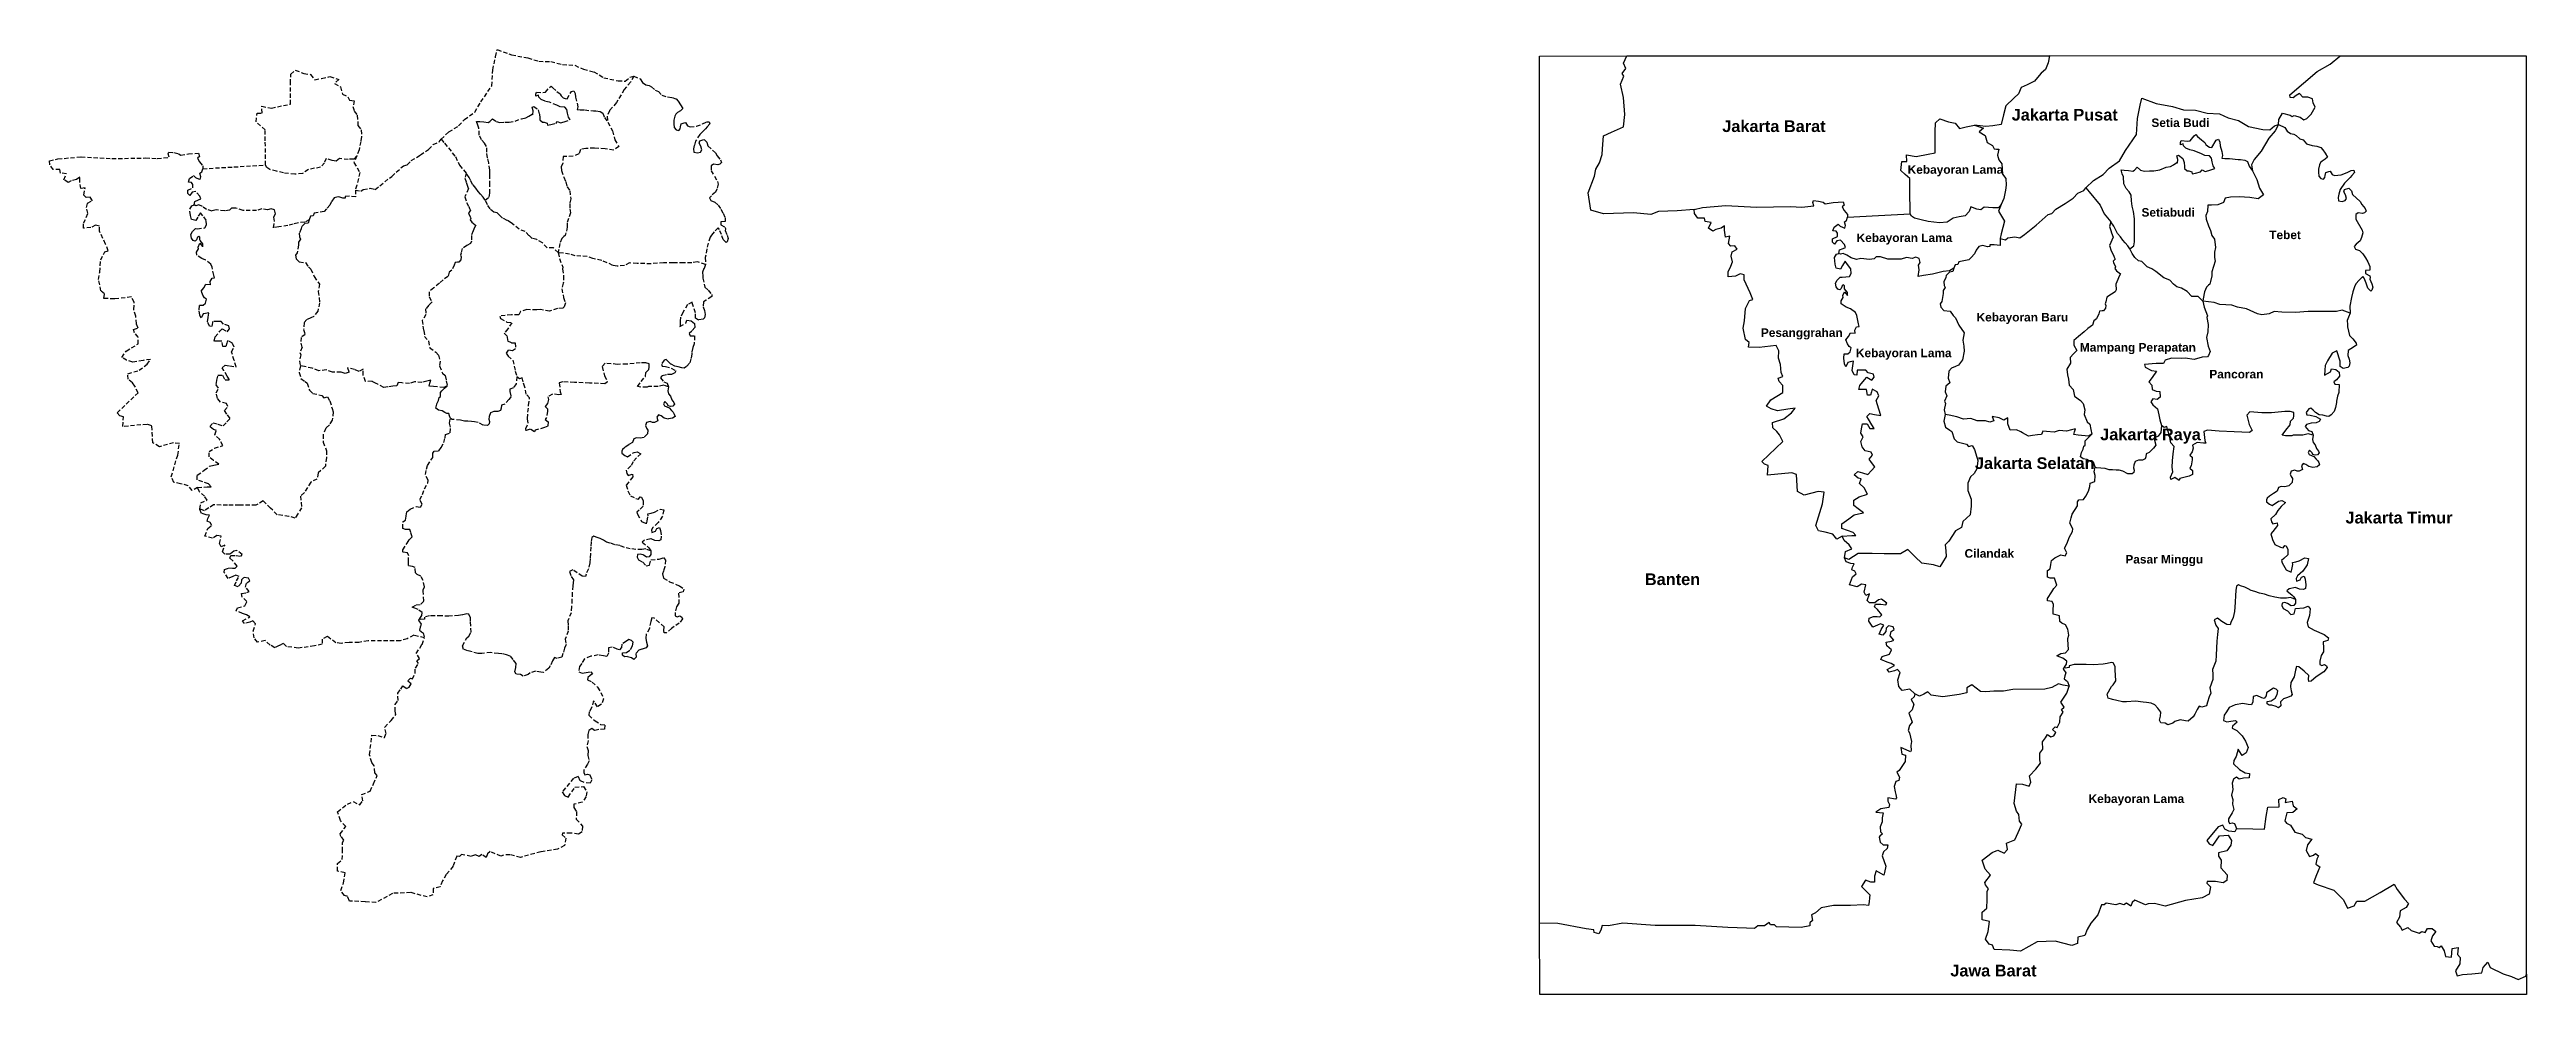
# Model space of a CAD drawing. Header units: millimetres. Extents: x -301641 to 1761893, y -305234 to 309597.
# Drawn here: x 1089067 to 1385354, y 105695 to 218669 of the extents above; entities that cross this region are included whole.
import ezdxf

# ---------------------------------------------------------------- set-up
doc = ezdxf.new("R2010")
doc.units = ezdxf.units.MM
doc.header["$MEASUREMENT"] = 0
doc.linetypes.add('HIDDEN', pattern=[0.375, 0.25, -0.125])
doc.layers.add('A-TEXT-3', color=7, linetype='Continuous', lineweight=5)
doc.styles.add('PED', font='SASB____.pfb', dxfattribs={"width": 0.9, "height": 0.4})

msp = doc.modelspace()

# ---------------------------------------------------------------- texts
at = {"layer": 'A-TEXT-3', "color": 7, "linetype": 'Continuous', "style": 'PED'}
for s, height, p in [('Jakarta Pusat', 1397.07, (1323772, 210179)), ('Setia Budi', 1016.1, (1340489, 209414)), ('Jakarta Barat', 1397.07, (1289152, 208810)), ('Kebayoran Lama', 1016.14, (1311336, 203816)), ('Setiabudi', 1016.1, (1339303, 198696)), ('Kebayoran Lama', 1016.14, (1305229, 195658)), ('Tebet', 1016.1, (1354585, 196004)), ('Kebayoran Baru', 1016.14, (1319579, 186161)), ('Pesanggrahan', 1016.14, (1293776, 184316)), ('Kebayoran Lama', 1016.14, (1305150, 181886)), ('Mampang Perapatan', 1016.14, (1331932, 182562)), ('Pancoran', 1016.1, (1347420, 179354)), ('Jakarta Raya', 1397.07, (1334361, 171959)), ('Jakarta Selatan', 1397.07, (1319375, 168518)), ('Jakarta Timur', 1397.07, (1363707, 162005)), ('Cilandak', 1016.1, (1318141, 157918)), ('Pasar Minggu', 1016.14, (1337376, 157220)), ('Banten', 1397.1, (1279900, 154640)), ('Kebayoran Lama', 1016.14, (1332977, 128588)), ('Jawa Barat', 1397.1, (1316436, 107850))]:
    msp.add_text(s, height=height, dxfattribs=at).set_placement(p)

# ---------------------------------------------------------------- linework, layer by layer
at = {"linetype": 'HIDDEN', "ltscale": 2000}
for points in [[(1135910, 207941), (1136826, 208829), (1138000, 209548), (1138688, 210314), (1139940, 211173), (1140660, 212408), (1141975, 214322), (1142085, 216228), (1142430, 217814), (1142616, 218669), (1144339, 218033), (1146263, 217673), (1147613, 217268), (1149037, 217222), (1150429, 216878), (1151900, 216784), (1152936, 216314), (1154172, 216018), (1155362, 215299), (1157067, 214939), (1157928, 214892), (1158491, 215377), (1158961, 215502), (1158554, 214778), (1157805, 213903), (1156897, 212323), (1156038, 211353), (1155751, 210701), (1155863, 209976), (1156389, 208943), (1156691, 207893), (1157153, 207098), (1156548, 206637), (1155513, 206780), (1154236, 206888), (1153217, 206840), (1152564, 206713), (1152389, 206204), (1151688, 205918), (1150940, 205886), (1150510, 205886), (1150461, 205101), (1150286, 204639), (1150318, 204194), (1150573, 203399), (1150843, 202842), (1150971, 202238), (1151305, 201793), (1151416, 200832), (1151305, 200244), (1151305, 199607), (1151400, 199162), (1150970, 197899), (1151002, 197438), (1150843, 196739), (1150747, 196437), (1150572, 196325), (1150333, 196071), (1150111, 195498), (1149967, 194671), (1149919, 194385), (1149346, 194969), (1148597, 194969), (1148040, 195557), (1147355, 195939), (1146798, 196098), (1146416, 196432), (1145954, 196909), (1145238, 197195), (1144282, 197958), (1143820, 198244), (1143263, 198499), (1142945, 198817), (1142610, 199151), (1142209, 199240), (1141763, 199622), (1141445, 200099), (1141190, 200671), (1140919, 201021), (1140633, 201387), (1140346, 201705), (1140060, 202102), (1139709, 202500), (1139455, 202977), (1139248, 203358), (1138906, 203888)], [(1107405, 204424), (1111118, 204637), (1114905, 204854), (1114874, 207756), (1114860, 209078), (1114319, 209546), (1113770, 210021), (1113893, 211080), (1114490, 211080), (1114447, 211890), (1115600, 211677), (1117051, 211975), (1117887, 212147), (1117906, 214630), (1117914, 215738), (1118460, 216207), (1119484, 215824), (1120295, 215696), (1120807, 215057), (1120807, 215057), (1121618, 215227), (1122603, 215434), (1123666, 215099), (1123154, 214630), (1123880, 214204), (1124093, 213352), (1124733, 213011), (1124934, 212616), (1125242, 212584), (1125519, 212555), (1125359, 211853), (1125507, 211312), (1125879, 210811), (1125964, 209571), (1126346, 209062), (1126399, 208267), (1126289, 207681), (1126099, 206681), (1125806, 205960), (1125486, 205171), (1126197, 203965), (1125806, 202447), (1125659, 201876), (1125659, 201876), (1125676, 201059), (1124938, 201146), (1124448, 201118), (1124428, 200915), (1124156, 200908), (1123606, 201064), (1123131, 200928), (1122812, 200514), (1122601, 200074), (1122193, 199625), (1121919, 199324), (1120721, 199098), (1120600, 198791), (1120270, 198747), (1120127, 198330), (1119990, 197929), (1119600, 197869), (1119193, 197485), (1119150, 197222), (1118928, 196707), (1118951, 196271), (1119085, 196015), (1118839, 195657), (1118839, 195311), (1118681, 194361), (1118482, 194084), (1118574, 193665), (1118930, 193274), (1119684, 193189), (1120047, 192677), (1120324, 192414), (1120735, 191524), (1121350, 190615), (1121202, 189752), (1121304, 189002), (1121372, 188400), (1121144, 187379), (1120684, 186736), (1120338, 186598), (1119846, 186401), (1119510, 186011), (1119464, 185195), (1119649, 184616), (1119165, 184249), (1119108, 183570), (1119269, 183076), (1119004, 182453), (1119132, 182174), (1118957, 181418), (1119085, 180837), (1118923, 180054), (1119144, 179321), (1119656, 178972), (1119877, 178798), (1120146, 177944), (1120542, 177560), (1121648, 177316), (1121869, 177037), (1122312, 177153), (1122579, 176653), (1122872, 175764), (1123010, 175345), (1122860, 174345), (1122546, 173787), (1122103, 173391), (1121784, 172621), (1121784, 171746), (1122189, 170710), (1122189, 169875), (1122059, 168863), (1121216, 168044), (1121050, 167322), (1120328, 166943), (1119545, 165697), (1119083, 165283), (1119153, 164533), (1119215, 163880), (1118750, 163148), (1118466, 162651), (1117708, 162853), (1116310, 163054), (1115516, 163846), (1114627, 164710), (1113757, 164188), (1111779, 164200), (1110345, 164209), (1108686, 164219), (1108118, 163857), (1107585, 163518), (1107040, 163727), (1107146, 164460), (1107916, 164792), (1107596, 165253), (1107011, 165786), (1106783, 166316), (1107939, 166373), (1108406, 166395), (1108072, 166751), (1107409, 166978), (1106726, 167224), (1106745, 167773), (1107560, 168379), (1108219, 168869), (1108716, 168965), (1109125, 169045), (1109321, 169083), (1108697, 169552), (1108146, 169966), (1108148, 170593), (1108792, 171009), (1109796, 171312), (1109417, 172081), (1108848, 172592), (1109038, 173141), (1108678, 173236), (1108223, 173614), (1108640, 174050), (1109189, 173879), (1109841, 173677), (1110288, 174163), (1110664, 174571), (1110288, 175091), (1109992, 175500), (1110383, 175980), (1110231, 176340), (1109530, 176510), (1109151, 176964), (1109017, 177620), (1109283, 178188), (1108998, 178604), (1109093, 179134), (1109200, 179733), (1109775, 179721), (1110060, 179172), (1110590, 179191), (1110325, 179626), (1109924, 180283), (1109735, 180595), (1110060, 180951), (1110628, 180856), (1111396, 180728), (1111159, 181500), (1110848, 182509), (1111159, 183070), (1110950, 183571), (1110362, 183893), (1110268, 183553), (1110156, 183150), (1109813, 183174), (1109661, 183817), (1109282, 183817), (1108752, 183817), (1108865, 184310), (1109453, 184991), (1109713, 185293), (1110306, 184934), (1110609, 185294), (1110533, 185653), (1109889, 185824), (1109585, 186164), (1109225, 186164), (1108562, 186164), (1108505, 185540), (1108221, 185596), (1107956, 186126), (1108032, 186656), (1108110, 187207), (1107728, 187129), (1107462, 187075), (1107217, 186543), (1107046, 186921), (1106955, 187566), (1107017, 188110), (1107439, 188105), (1107718, 188328), (1107832, 188806), (1107619, 188976), (1107410, 189292), (1107220, 189789), (1107538, 190191), (1107766, 190621), (1108319, 190553), (1108297, 190939), (1108501, 191318), (1108797, 191371), (1108706, 191681), (1108524, 192665), (1108373, 193027), (1107758, 193496), (1107266, 193693), (1106666, 194080), (1106636, 194444), (1106886, 194852), (1106841, 195057), (1107053, 195511), (1107394, 195087), (1107417, 195443), (1107046, 195875), (1107045, 196241), (1106909, 196332), (1106749, 196241), (1106651, 195923), (1106484, 195749), (1106264, 195840), (1106052, 196105), (1105969, 196551), (1106173, 196922), (1106530, 197283), (1106765, 197253), (1107645, 197344), (1107827, 197723), (1107819, 198268), (1107410, 198790), (1107115, 199166), (1106811, 198646), (1106574, 198243), (1106052, 198343), (1105924, 198836), (1105832, 199602), (1106075, 200003), (1106350, 200116), (1106448, 200520), (1106877, 200704), (1107170, 200830), (1107037, 201158), (1106558, 201684), (1106129, 201599), (1105859, 201207), (1105614, 201464), (1105601, 201844), (1106227, 202125), (1106227, 202517), (1106031, 202787), (1105671, 202796), (1105792, 203237), (1106306, 203605), (1106525, 203377), (1107097, 203125), (1107155, 203436), (1107057, 203900), (1107282, 204031), (1107405, 204424)], [(1141190, 200671), (1141642, 201013), (1141738, 201493), (1141738, 202468), (1141754, 203716), (1141722, 204260), (1141609, 205133), (1141465, 205741), (1141369, 206413), (1141353, 207068), (1141113, 207484), (1140744, 207884), (1140472, 208444), (1140424, 209276), (1140279, 209636), (1140135, 210084), (1140519, 210052), (1141032, 210020), (1141528, 209956), (1141736, 210068), (1142041, 210404), (1142473, 210068), (1142922, 209956), (1143546, 209988), (1144043, 209972), (1144747, 210116), (1145532, 210404), (1146029, 210500), (1146413, 210692), (1146781, 210963), (1146877, 210883), (1146909, 211347), (1146813, 211779), (1146989, 211843), (1147534, 211475), (1147662, 210963), (1147726, 210516), (1147726, 210260), (1148030, 209988), (1148239, 209988), (1148575, 209876), (1148623, 209620), (1149023, 209700), (1149616, 209844), (1149824, 210084), (1150198, 209910), (1150615, 210038), (1151351, 210278), (1151159, 210598), (1151031, 211046), (1150935, 211510), (1150695, 211765), (1150166, 211813), (1149766, 212005), (1148869, 212373), (1148341, 212485), (1147860, 212709), (1147604, 212965), (1147572, 213205), (1147219, 213077), (1147251, 213349), (1147332, 213589), (1148068, 213525), (1148405, 213557), (1148853, 214149), (1149077, 214309), (1149253, 214101), (1149766, 213669), (1150166, 213349), (1150262, 213125), (1150519, 212917), (1150727, 212821), (1150967, 212773), (1151496, 213653), (1151768, 213749), (1151928, 213413), (1151992, 212981), (1152168, 212277), (1152280, 211829), (1152168, 211494), (1152537, 211462), (1153081, 211446), (1154138, 211334), (1154426, 211334), (1154939, 211254), (1155243, 211078), (1155435, 210534), (1155863, 209976)], [(1158961, 215502), (1159715, 215166), (1159992, 214727), (1160383, 214434), (1160790, 214369), (1161084, 214223), (1161524, 213816), (1161899, 213669), (1162306, 213214), (1162990, 213002), (1163528, 212937), (1164017, 212774), (1164278, 212497), (1164555, 212074), (1164816, 211619), (1164555, 211358), (1164196, 211147), (1163969, 210959), (1163855, 210715), (1163757, 210194), (1163757, 209803), (1163790, 209347), (1164018, 209071), (1164327, 208989), (1164507, 209201), (1164555, 209413), (1164604, 209771), (1164979, 209917), (1165158, 209933), (1165387, 209559), (1165680, 209429), (1166462, 209494), (1167179, 209771), (1167652, 210015), (1167978, 210047), (1168059, 209787), (1167749, 209413), (1167538, 209201), (1167195, 208859), (1166870, 208517), (1166348, 207736), (1166185, 207199), (1166104, 206809), (1166152, 206402), (1166576, 206320), (1166935, 206418), (1167081, 206678), (1166967, 207118), (1166788, 207476), (1166853, 207753), (1167358, 207915), (1167684, 207606), (1167831, 207150), (1168731, 206315), (1168943, 205957), (1169317, 205469), (1169448, 205160), (1169236, 204964), (1168992, 204899), (1168503, 204964), (1168209, 204753), (1168209, 204183), (1168978, 202890), (1169059, 202564), (1168880, 201995), (1168717, 201620), (1168244, 201197), (1168001, 200928), (1168180, 200635), (1168637, 200440), (1169044, 200066), (1169354, 199594), (1169647, 199089), (1169875, 198552), (1169891, 198113), (1169451, 198064), (1169370, 198064), (1169386, 197722), (1169875, 197413), (1169925, 197208), (1169893, 197029), (1170121, 196476), (1170235, 196069), (1170137, 195695), (1169990, 195581), (1169648, 195939), (1169436, 196541), (1169208, 197159), (1169045, 197355), (1168556, 196867), (1168263, 196492), (1168100, 196232), (1167856, 195516), (1167709, 194832), (1167501, 193803), (1167528, 192970), (1166563, 193308), (1165886, 193178), (1164921, 193178), (1163670, 193178), (1162523, 193178), (1161012, 193048), (1159369, 193100), (1158457, 193152), (1157832, 192866), (1156972, 192762), (1156450, 192866), (1155121, 193464), (1154072, 193677), (1153368, 193911), (1151960, 194015), (1151283, 194223), (1149919, 194385)], [(1125659, 201876), (1126298, 201723), (1126601, 201954), (1127438, 202083), (1128015, 201954), (1128564, 202386), (1129992, 203496), (1131392, 204778), (1131853, 204879), (1132317, 205390), (1133428, 206067), (1134409, 206730), (1134972, 207307), (1135679, 207638), (1135910, 207941), (1136299, 207480), (1137614, 205870), (1138121, 204856), (1138906, 203888), (1138744, 203312), (1138906, 202828), (1138989, 202579), (1139167, 202046), (1138744, 201053), (1138938, 200400), (1139212, 199890), (1139321, 199653), (1139440, 199425), (1139202, 199161), (1139212, 199024), (1139468, 198508), (1139367, 198317), (1139577, 198016), (1140043, 197670), (1139906, 197378), (1139723, 196989), (1139522, 196430), (1139560, 195770), (1139423, 195497), (1138994, 195232), (1138433, 194887), (1138299, 194335), (1138237, 194080), (1138299, 193879), (1138262, 193542), (1138043, 193260), (1137870, 193241), (1137568, 193210), (1137487, 192877), (1137185, 192287), (1136875, 192051), (1136729, 191531), (1136154, 191148), (1135707, 190729), (1135038, 190170), (1134465, 189692), (1134492, 189123), (1134831, 188504), (1134448, 188091), (1134043, 187655), (1134093, 186985), (1133634, 186272), (1133737, 185608), (1133823, 185060), (1133930, 184369), (1134387, 183831), (1134564, 183020), (1135288, 182503), (1135583, 182149), (1135805, 181397), (1135716, 180837), (1136070, 179967), (1136410, 179687), (1136530, 179044), (1136635, 178482), (1136235, 178248), (1135009, 178380), (1134466, 178439), (1134566, 178793), (1134663, 179135), (1134212, 179015), (1133620, 178857), (1132720, 178941), (1132129, 178734), (1131214, 178808), (1130783, 178843), (1130623, 178469), (1130151, 178410), (1129542, 178334), (1129044, 178272), (1128334, 178646), (1128121, 178758), (1127640, 179012), (1126858, 178985), (1126577, 179737), (1126577, 180460), (1126097, 180168), (1125536, 180433), (1124694, 180625), (1124901, 180109), (1124443, 179932), (1123926, 180109), (1122922, 180080), (1122169, 180360), (1121283, 180271), (1120500, 180581), (1119555, 180758), (1119085, 180837)], [(1106783, 166316), (1106126, 165947), (1105644, 166523), (1104737, 166759), (1103934, 166919), (1103622, 167570), (1104397, 170176), (1104609, 171549), (1103914, 171640), (1102221, 171187), (1101405, 171655), (1101300, 173692), (1100741, 173858), (1097854, 173601), (1097913, 174754), (1097475, 174890), (1097158, 175237), (1099652, 177615), (1099274, 178429), (1098972, 178822), (1098458, 179244), (1098428, 179893), (1099788, 180321), (1100725, 181045), (1101148, 181619), (1100256, 181498), (1099017, 181302), (1098292, 181543), (1097718, 181860), (1098232, 182615), (1099667, 183475), (1099666, 184301), (1099227, 184784), (1099122, 185191), (1099681, 185372), (1099469, 185870), (1099378, 186806), (1099137, 187591), (1099197, 188451), (1098865, 189085), (1096821, 188851), (1095552, 188911), (1095642, 189455), (1095219, 189802), (1094932, 191175), (1095083, 192065), (1095188, 193508), (1095687, 194473), (1096095, 194609), (1095778, 195409), (1095052, 196939), (1095037, 197542), (1094568, 197663), (1094009, 197391), (1093133, 197301), (1093148, 197905), (1093450, 198584), (1093646, 199097), (1093480, 199798), (1093616, 200311), (1094190, 200597), (1093933, 201020), (1093434, 200990), (1093177, 201276), (1093328, 202152), (1092815, 202046), (1092678, 202881), (1092678, 203409), (1092285, 203122), (1091651, 202986), (1091288, 202760), (1090789, 203107), (1091091, 203801), (1090381, 203907), (1090306, 204329), (1089505, 204314), (1089097, 204873), (1089067, 205371), (1090072, 205601), (1092839, 205831), (1096529, 205631), (1100573, 205708), (1101957, 205631), (1103379, 205787), (1103241, 206201), (1103333, 206416), (1103932, 206355), (1104486, 206247), (1104747, 206048), (1105685, 206201), (1106884, 206263), (1106992, 205894), (1106761, 205694), (1107023, 205234), (1107407, 204758), (1107405, 204424)], [(1125806, 205960), (1125467, 205567), (1124795, 205541), (1123761, 205627), (1123365, 205335), (1122866, 205403), (1122151, 205661), (1121944, 205137), (1121479, 204595), (1120779, 204470), (1120029, 204337), (1119332, 203842), (1118411, 203765), (1117059, 203911), (1116229, 204118), (1115436, 204315), (1115066, 204565), (1114905, 204854)], [(1120127, 198330), (1119601, 198036), (1118830, 197957), (1118208, 197791), (1117572, 197621), (1116481, 197458), (1115849, 197364), (1115964, 198141), (1115894, 198684), (1116078, 199034), (1115990, 199492), (1115587, 199641), (1115140, 199501), (1114465, 199606), (1113834, 199439), (1112213, 199439), (1111341, 199696), (1110832, 199713), (1110605, 199459), (1110026, 199381), (1109001, 199503), (1108501, 199363), (1107853, 199564), (1107345, 199906), (1106906, 200089), (1106565, 200002), (1106350, 200116)], [(1167528, 192970), (1167349, 192475), (1167164, 192067), (1167203, 191589), (1167210, 191343), (1167458, 190276), (1167855, 189900), (1168272, 189365), (1168291, 189127), (1167597, 188711), (1167299, 188493), (1167260, 187918), (1167418, 187482), (1167498, 187006), (1167418, 186610), (1167240, 186451), (1166684, 186332), (1166347, 186570), (1166327, 187204), (1165930, 188473), (1165374, 188176), (1164838, 187244), (1164541, 186689), (1164501, 186154), (1164479, 185548), (1165174, 185964), (1165313, 186321), (1165809, 186222), (1166206, 185905), (1166265, 185449), (1165888, 184993), (1165591, 184735), (1165690, 184458), (1166226, 184438), (1166186, 183487), (1166007, 183031), (1165888, 182456), (1165888, 182278), (1165789, 181703), (1165630, 181188), (1165253, 180791), (1164995, 180593), (1164698, 180633), (1164281, 180752), (1163844, 180811), (1163388, 181069), (1163110, 181346), (1162812, 181604), (1162594, 181524), (1162276, 181069), (1162356, 180807), (1162753, 180767), (1163408, 180589), (1163984, 180272), (1163845, 180014), (1163468, 179836), (1162852, 179796), (1162297, 179658), (1162138, 179400), (1162555, 178944), (1162933, 178797), (1163092, 178361), (1163033, 177846), (1163112, 177509), (1163350, 177211), (1163509, 176795), (1163727, 176478), (1163826, 176260), (1163628, 176042), (1163330, 176002), (1163072, 176082), (1162973, 176280), (1162675, 176577), (1162517, 176320), (1162636, 176062), (1162894, 175963), (1163171, 175844), (1163449, 175507), (1163668, 175309), (1163767, 175091), (1163886, 174813), (1163588, 174595), (1163052, 174496), (1162596, 174615), (1162239, 174873), (1161921, 174992), (1161723, 174714), (1161819, 174286), (1161441, 174068), (1161203, 174068), (1160906, 174187), (1160469, 174088), (1160370, 173712), (1160489, 173414), (1160648, 173177), (1160588, 172721), (1160191, 172305), (1159715, 172205), (1159298, 172245), (1158961, 172106), (1158802, 171690), (1158346, 171413), (1157889, 171096), (1157611, 170838), (1157512, 170640), (1157532, 170422), (1157889, 170144), (1158187, 169986), (1158981, 170501), (1159358, 170560), (1159814, 170342), (1159295, 169860), (1158878, 169365), (1158601, 168889), (1158045, 168374), (1158104, 167997), (1158263, 167760), (1158799, 167898), (1158839, 167581), (1158283, 166868), (1158045, 166570), (1158243, 165890), (1158541, 165315), (1159216, 164998), (1159533, 164919), (1159731, 165196), (1159870, 165157), (1160069, 164701), (1160069, 164086), (1159593, 163611), (1159335, 163373), (1159414, 163115), (1159892, 162256), (1160467, 161978), (1160567, 162295), (1160666, 162910), (1160646, 163167), (1161023, 163227), (1161440, 163346), (1162115, 163702), (1162531, 163623), (1162373, 162870), (1161877, 162117), (1161241, 161542), (1161063, 161245), (1161103, 160928), (1161539, 161066), (1161698, 161403), (1162015, 161522), (1162154, 161146), (1162234, 160492), (1162194, 160036), (1161956, 159937), (1161480, 159957), (1160983, 160175), (1160249, 160016), (1159971, 159758), (1160587, 159243), (1160745, 159104), (1161004, 158736), (1160389, 158954), (1159933, 158894), (1159218, 158875), (1158523, 158993), (1157829, 159152), (1157273, 159370), (1156678, 159469), (1156142, 159667), (1155705, 159786), (1155348, 160004), (1154931, 160222), (1154435, 160381), (1154177, 160480), (1153939, 160341), (1153860, 159786), (1153800, 159192), (1153780, 158399), (1153721, 157824), (1153681, 157289), (1153522, 156575), (1153245, 155961), (1153165, 155684), (1152788, 155723), (1152173, 156100), (1151657, 156476), (1151260, 156278), (1151459, 155664), (1151736, 155248), (1151697, 154891), (1151677, 154554), (1151596, 153752), (1151555, 152920), (1151515, 152068), (1151454, 151338), (1151047, 150364), (1151108, 149756), (1151108, 149147), (1150762, 148185), (1150864, 147516), (1150681, 147090), (1150478, 146461), (1150356, 146015), (1149787, 145873), (1149462, 145994), (1149239, 145568), (1148955, 145000), (1148772, 144696), (1148142, 144169), (1147837, 144209), (1147208, 144351), (1146558, 144148), (1146314, 143946), (1145723, 143739), (1145419, 143942), (1144891, 143982), (1144728, 144287), (1144850, 144794), (1144870, 145260), (1144525, 145747), (1144180, 146153), (1143733, 146315), (1143164, 146417), (1142758, 146457), (1141864, 146559), (1140767, 146477), (1140300, 146477), (1139610, 146640), (1139122, 146761), (1138594, 146944), (1138452, 147390), (1138980, 148344), (1139203, 148526), (1139488, 148993), (1139406, 150319), (1139406, 150705), (1139203, 151151), (1138979, 151191), (1138451, 151070), (1138004, 150989), (1136847, 150928), (1135953, 150948), (1135141, 150948), (1134511, 150948), (1133922, 150806), (1133922, 150725), (1133922, 150583), (1133435, 150522), (1133353, 150644), (1133597, 151009), (1133658, 151354), (1133150, 151719), (1132744, 151861), (1132460, 151983), (1132906, 152267), (1133495, 152348), (1133841, 152753), (1133760, 153930), (1133760, 154072), (1133900, 154449), (1133778, 155179), (1133473, 155686), (1133047, 155889), (1132823, 156112), (1132783, 156761), (1132498, 156843), (1131991, 156964), (1131991, 157451), (1132031, 158141), (1131869, 158506), (1131341, 158567), (1131341, 158851), (1131828, 159642), (1132071, 160058), (1132437, 160423), (1132294, 160909), (1132152, 161275), (1131644, 161275), (1131319, 161417), (1131340, 162208), (1131665, 162390), (1131726, 162918), (1131807, 163404), (1132213, 163709), (1132924, 164054), (1133432, 163952), (1133655, 164317), (1133351, 164865), (1133695, 165482), (1133918, 166151), (1134304, 166841), (1134345, 167165), (1134020, 167855), (1134162, 168504), (1134264, 168950), (1134913, 169911), (1134934, 170419), (1135076, 170662), (1135645, 170682), (1135909, 171088), (1136234, 171696), (1136376, 172244), (1136437, 172630), (1137005, 172853), (1137047, 173534), (1136905, 174000), (1137016, 174564)], [(1149919, 194385), (1150064, 193668), (1150459, 192639), (1150408, 192433), (1150545, 191593), (1150525, 190727), (1150332, 190069), (1150552, 189027), (1150772, 188369), (1150607, 187903), (1150470, 187738), (1149811, 187711), (1148877, 187409), (1147779, 187574), (1147339, 187546), (1146159, 187574), (1145390, 187354), (1145197, 186943), (1144319, 186943), (1142918, 186806), (1143028, 186504), (1143770, 186093), (1144374, 186010), (1143869, 185276), (1143455, 184752), (1143814, 184366), (1143841, 183842), (1144311, 183621), (1144780, 183593), (1144808, 182904), (1144449, 182628), (1143924, 182738), (1143676, 182352), (1143924, 182021), (1144504, 181525), (1144642, 180808), (1144780, 180201), (1144974, 179539), (1144891, 178684), (1144559, 178242), (1144145, 178049), (1144145, 177773), (1144283, 177194), (1144007, 176836), (1143510, 176284), (1143148, 176164), (1143093, 175778), (1143010, 175530), (1142678, 175392), (1142209, 175392), (1141822, 175226), (1141656, 174785), (1141629, 174482), (1141684, 174206), (1141656, 173930), (1141463, 173737), (1140938, 173764), (1140331, 174068), (1139916, 174178), (1139530, 174206), (1139115, 174233), (1138701, 174233), (1138232, 174371), (1137210, 174454), (1137016, 174564), (1136906, 174895), (1136823, 175144), (1136602, 175171), (1136353, 175282), (1136050, 175475), (1135608, 175557), (1135276, 175778), (1135387, 176302), (1135608, 176716), (1135691, 177074), (1135829, 177185), (1135829, 177516), (1135829, 177681), (1135994, 177847), (1136298, 178178), (1136635, 178482)], [(1163092, 178361), (1162529, 178542), (1161852, 178393), (1160729, 178393), (1160539, 178285), (1159808, 178285), (1159416, 178393), (1159835, 178988), (1160350, 179596), (1160390, 180069), (1160742, 180421), (1160783, 180704), (1160783, 181096), (1160377, 181218), (1159727, 181205), (1158130, 181056), (1156979, 181029), (1155545, 181164), (1155166, 180758), (1155450, 179650), (1155802, 178934), (1155477, 178704), (1153640, 178794), (1151847, 178863), (1150450, 178958), (1150039, 178808), (1150162, 177728), (1150258, 177413), (1149984, 177400), (1149218, 177482), (1148670, 177167), (1148752, 176825), (1148652, 176369), (1148337, 175972), (1148652, 175726), (1148625, 175425), (1148528, 174695), (1148337, 174435), (1148693, 174162), (1148679, 173656), (1148268, 173464), (1147145, 173177), (1147077, 172972), (1146543, 173300), (1146064, 173095), (1146050, 173355), (1146324, 174011), (1146242, 174558), (1146283, 175297), (1146379, 176131), (1146488, 177020), (1146091, 177457), (1145926, 178313), (1145707, 178942), (1145611, 179420), (1145296, 179311), (1144974, 179539)], [(1133353, 150644), (1133186, 150497), (1133231, 150357), (1133519, 149945), (1133409, 149602), (1133322, 149257), (1133740, 148911), (1133928, 148349), (1133192, 148493), (1132630, 148651), (1131836, 148219), (1131028, 147989), (1127172, 147974), (1126075, 147787), (1124892, 147787), (1123955, 147671), (1123306, 147743), (1122267, 148507), (1121675, 148176), (1121675, 147585), (1120752, 147369), (1118811, 147094), (1117426, 147295), (1117022, 147670), (1116517, 147396), (1116012, 147151), (1115450, 147468), (1114858, 148001), (1113949, 147828), (1113545, 148333), (1113444, 149110), (1113704, 150018), (1113387, 150349), (1113012, 150205), (1112406, 150047), (1112161, 150378), (1113026, 150825), (1112633, 151065), (1112157, 151223), (1111406, 151555), (1111551, 151915), (1112445, 152174), (1112676, 152693), (1112099, 153197), (1112041, 153615), (1112662, 153744), (1112936, 153860), (1112517, 154393), (1112647, 154897), (1113008, 155142), (1112849, 155459), (1112301, 155560), (1112041, 155286), (1111998, 154883), (1111637, 154450), (1111190, 154580), (1111421, 155128), (1111753, 155675), (1111334, 155819), (1110988, 155646), (1110440, 155430), (1109963, 156143), (1110006, 156489), (1110511, 156691), (1110944, 156676), (1111290, 156662), (1111521, 156907), (1110987, 157541), (1110641, 157858), (1110756, 158160), (1111405, 158189), (1111982, 158102), (1112112, 158304), (1111477, 158765), (1111131, 158679), (1110655, 158347), (1110035, 158347), (1109746, 158607), (1110048, 159419), (1109587, 159217), (1109385, 159606), (1109587, 160471), (1109096, 160572), (1108577, 160240), (1107654, 160500), (1107985, 161422), (1108461, 161782), (1108287, 162121), (1107927, 162280), (1108013, 162582), (1108215, 163000), (1107797, 163029), (1107234, 163216), (1107040, 163727)], [(1161004, 158736), (1160984, 158285), (1160784, 158000), (1160494, 157981), (1160048, 158250), (1159727, 158352), (1159383, 158301), (1159369, 157997), (1159532, 157670), (1160030, 157367), (1160427, 156945), (1160842, 157008), (1161012, 157650), (1161988, 157750), (1162504, 157933), (1162744, 157631), (1162681, 156832), (1162497, 156320), (1162384, 155974), (1162497, 155471), (1163240, 155044), (1164408, 154550), (1164937, 154161), (1164868, 153834), (1164307, 153670), (1164346, 152924), (1164333, 152471), (1164069, 152044), (1163886, 151371), (1163911, 150967), (1164151, 150828), (1164465, 150960), (1164686, 150816), (1164799, 150602), (1164394, 150095), (1163475, 149466), (1162883, 148950), (1162581, 148931), (1162555, 149202), (1162587, 149648), (1162020, 150145), (1161397, 150692), (1161107, 150732), (1160987, 150292), (1160828, 149464), (1160444, 148785), (1160388, 148269), (1160463, 147804), (1160577, 147375), (1160432, 147155), (1159922, 146985), (1159568, 146862), (1159197, 146479), (1159222, 146007), (1158951, 145755), (1158680, 145932), (1158170, 146082), (1157843, 146076), (1157623, 146271), (1157598, 146535), (1158082, 146592), (1158580, 146931), (1158794, 147386), (1158876, 147795), (1158674, 148015), (1158372, 148141), (1158064, 147946), (1157522, 147575), (1157503, 147191), (1157264, 146902), (1156974, 146971), (1156383, 147235), (1155942, 147135), (1155910, 146512), (1155740, 146116), (1155319, 146167), (1154691, 146289), (1153797, 146125), (1153054, 145824), (1152727, 145283), (1152475, 144912), (1152367, 144268), (1152795, 144099), (1153242, 144199), (1153822, 144262), (1154023, 144042), (1153746, 143810), (1153444, 143602), (1153407, 143325), (1153986, 143045), (1154630, 142428), (1155026, 141802), (1155342, 141025), (1155081, 140390), (1154609, 140081), (1154250, 140650), (1154152, 140813), (1153892, 139967), (1153615, 139495), (1153566, 139072), (1154315, 138421), (1154986, 137990), (1155507, 137909), (1155458, 137421), (1154790, 137372), (1154252, 137258), (1153926, 137502), (1153568, 137242), (1153438, 136786), (1153487, 136022), (1153333, 135350), (1153498, 134804), (1153457, 134269), (1153601, 133637), (1153405, 133226), (1152983, 132515), (1152993, 132227), (1153106, 131949), (1153415, 132021), (1153704, 131949), (1153931, 131340), (1153746, 130936), (1153029, 131036), (1152545, 131252), (1152312, 131735), (1151728, 131535), (1150378, 129903), (1150661, 129500), (1151095, 129301), (1151912, 130466), (1152929, 130550), (1153346, 129917), (1153246, 129351), (1152779, 128668), (1151795, 128435), (1151777, 128029), (1152094, 127563), (1152077, 126664), (1152828, 125798), (1152776, 125126), (1152343, 124860), (1151442, 124993), (1150408, 124993), (1150392, 124793), (1150842, 124377), (1150658, 123494), (1149841, 123045), (1147821, 122757), (1145419, 122074), (1144135, 122391), (1143368, 122357), (1143068, 122224), (1141784, 122774), (1141467, 122507), (1141301, 122058), (1140767, 122407), (1140450, 122207), (1140000, 122391), (1139500, 122207), (1138332, 122407), (1138116, 122207), (1137782, 122224), (1137332, 121025), (1136525, 120041), (1136066, 119286), (1135796, 118559), (1134960, 118343), (1134933, 117616), (1134258, 117346), (1132262, 117885), (1130103, 117777), (1128107, 116673), (1126811, 116780), (1124950, 116861), (1124734, 117400), (1124356, 117535), (1123898, 118128), (1124221, 119017), (1124410, 120229), (1123520, 120445), (1123520, 121334), (1124086, 121819), (1124113, 122843), (1124113, 123867), (1124275, 124137), (1123924, 124595), (1123844, 124891), (1124491, 125768), (1123871, 126495), (1123520, 127546), (1124707, 128462), (1125382, 128758), (1126164, 128381), (1126542, 128839), (1126407, 129594), (1127432, 129998), (1127810, 130887), (1128269, 131857), (1127972, 132207), (1127917, 133029), (1127621, 133433), (1127351, 134349), (1127621, 136694), (1128322, 136640), (1129132, 136397), (1129320, 136882), (1129159, 137664), (1129941, 138452), (1130481, 139153), (1130400, 139557), (1130400, 140366), (1130777, 140851), (1130722, 141726), (1131073, 142184), (1131316, 142588), (1131748, 142291), (1132072, 142426), (1132314, 142830), (1131910, 143181), (1132260, 143504), (1132476, 143423), (1132800, 144070), (1132827, 144716), (1133205, 145255), (1132989, 145579), (1133340, 145848), (1132935, 146468), (1133636, 147546), (1133928, 148349)]]:
    msp.add_lwpolyline(points, dxfattribs=at)
for points in [[(1312181, 141656), (1312096, 141286), (1311735, 140950), (1312057, 140393), (1311876, 139724), (1311460, 139317), (1311656, 138823), (1311876, 138240), (1311570, 137848), (1311374, 137237), (1311554, 136963), (1311806, 135924), (1311719, 135446), (1311751, 134866), (1311672, 134686), (1311500, 134765), (1310520, 135209), (1310621, 134436), (1311076, 134292), (1311037, 133563), (1310300, 132474), (1310049, 132278), (1310360, 131678), (1310272, 131290), (1309933, 131164), (1309707, 130551), (1309820, 129912), (1309906, 129592), (1310006, 129220), (1309881, 129053), (1308965, 129191), (1308978, 128815), (1309178, 128414), (1309065, 128051), (1308125, 127888), (1307535, 127474), (1308413, 127409), (1308300, 126820), (1308300, 126331), (1308062, 125742), (1308099, 125128), (1308313, 124878), (1308024, 124615), (1307911, 124511), (1308062, 123908), (1308389, 123582), (1308966, 123595), (1308878, 123144), (1308426, 122755), (1308288, 122267), (1308703, 121033), (1308552, 120281), (1308485, 119949), (1307850, 120306), (1307555, 120472), (1307348, 119830), (1307385, 119129), (1306946, 119116), (1306306, 119354), (1305830, 118602), (1306445, 117970), (1306797, 117608), (1306758, 117231), (1306711, 116767), (1306665, 116318), (1306061, 116424), (1304492, 116346), (1302448, 116346), (1300984, 116031), (1300328, 115438), (1299849, 115224), (1299938, 114533), (1299632, 114252), (1299632, 113895), (1298611, 113704), (1295644, 113768), (1295389, 114023), (1294929, 113998), (1294751, 114278), (1294202, 113883), (1293410, 113909), (1293015, 113590), (1292044, 113615), (1289823, 113679), (1285910, 113934), (1281133, 113947), (1277278, 114201), (1275560, 113897), (1274794, 113948), (1274641, 113374), (1274373, 112928), (1273837, 113119), (1273786, 113425), (1272867, 113527), (1269471, 114190), (1267288, 114221), (1267308, 217876), (1277735, 217899)], [(1285798, 199559), (1283774, 199369), (1281543, 199308), (1280599, 198953), (1278548, 199150), (1274931, 199040), (1273447, 199456), (1273101, 201542), (1273886, 203538), (1274045, 204376), (1274474, 205123), (1274805, 206103), (1274829, 206788), (1274933, 208338), (1275913, 208808), (1277325, 209415), (1277482, 210923), (1277334, 212941), (1276968, 214535), (1277391, 215498), (1277173, 215797), (1277622, 216399), (1277339, 217034), (1277735, 217899), (1328301, 217902)], [(1355692, 209690), (1355724, 210319), (1356161, 211069), (1357086, 210825), (1357331, 210650), (1357575, 210772), (1358291, 210598), (1358710, 210267), (1359095, 210441), (1359601, 210947), (1360073, 211801), (1359828, 212290), (1359741, 212760), (1359216, 212958), (1358605, 212993), (1358221, 213411), (1357819, 213184), (1357453, 212888), (1357103, 212940), (1357034, 213272), (1360302, 216053), (1361856, 216942), (1363026, 217878), (1328301, 217902), (1328127, 217098), (1327816, 216296), (1327317, 215862), (1326873, 215324), (1326502, 214880), (1325633, 214437), (1324911, 214141), (1324578, 213365), (1324041, 212866), (1323094, 211934), (1322817, 210862), (1322521, 209716), (1321540, 209531), (1320670, 209457), (1319334, 209622)], [(1350662, 125528), (1352626, 125503), (1354021, 125473), (1354229, 126985), (1354422, 128067), (1355787, 128112), (1355728, 129016), (1356248, 129260), (1356560, 129097), (1356471, 128637), (1357316, 128815), (1357465, 128252), (1357910, 127867), (1357406, 127452), (1356693, 127392), (1356469, 126437), (1356648, 126155), (1357137, 125948), (1357627, 125088), (1358532, 124851), (1358918, 124466), (1359690, 124243), (1359156, 123591), (1359007, 122909), (1359401, 122186), (1359891, 122364), (1360114, 122542), (1360470, 122260), (1360277, 121860), (1360173, 121267), (1360618, 120941), (1360425, 120467), (1360143, 119785), (1359891, 119044), (1360455, 118792), (1362325, 118170), (1363455, 117007), (1363960, 116014), (1364732, 116281), (1365043, 116844), (1366023, 116859), (1367848, 117867), (1369540, 118875), (1369896, 118223), (1370772, 117096), (1371232, 116577), (1370950, 116088), (1370238, 115703), (1370151, 114940), (1369810, 114303), (1370285, 113739), (1370478, 113384), (1371146, 113695), (1371576, 113324), (1372511, 113028), (1372823, 113221), (1373238, 113117), (1373535, 113576), (1374055, 113562), (1374500, 113221), (1374129, 112702), (1373906, 112094), (1374322, 111472), (1374678, 111427), (1374901, 111324), (1375168, 111501), (1375509, 110923), (1375660, 110223), (1376372, 110164), (1376447, 111172), (1377203, 111305), (1377114, 110490), (1377411, 110105), (1377400, 109373), (1376880, 108528), (1377073, 107920), (1377711, 108098), (1378810, 108143), (1380027, 108291), (1380160, 108928), (1380739, 109551), (1381006, 108898), (1382579, 108157), (1383551, 107858), (1384352, 107473), (1385287, 107873), (1385354, 108132), (1385348, 217879), (1363026, 217878)], [(1304136, 198612), (1307849, 198825), (1311637, 199042), (1311606, 201944), (1311591, 203266), (1311051, 203734), (1310502, 204210), (1310624, 205268), (1311222, 205268), (1311179, 206078), (1312331, 205865), (1313782, 206163), (1314619, 206335), (1314637, 208819), (1314645, 209927), (1315192, 210395), (1316216, 210012), (1317027, 209884), (1317539, 209245), (1317539, 209245), (1318350, 209415), (1319334, 209622), (1320398, 209287), (1319886, 208819), (1320611, 208392), (1320825, 207540), (1321465, 207199), (1321666, 206804), (1321974, 206772), (1322250, 206743), (1322090, 206041), (1322239, 205500), (1322611, 204999), (1322696, 203759), (1323078, 203250), (1323131, 202455), (1323020, 201869), (1322831, 200869), (1322538, 200148), (1322217, 199359), (1322928, 198153), (1322538, 196635), (1322391, 196065), (1322391, 196065), (1322407, 195248), (1321669, 195334), (1321180, 195306), (1321159, 195103), (1320888, 195096), (1320338, 195252), (1319862, 195116), (1319543, 194702), (1319333, 194262), (1318925, 193813), (1318651, 193512), (1317452, 193286), (1317331, 192979), (1317002, 192935), (1316859, 192518), (1316722, 192117), (1316332, 192057), (1315925, 191673), (1315881, 191410), (1315660, 190895), (1315682, 190460), (1315816, 190203), (1315570, 189845), (1315570, 189499), (1315412, 188549), (1315213, 188272), (1315306, 187853), (1315661, 187462), (1316415, 187377), (1316778, 186865), (1317056, 186602), (1317467, 185713), (1318081, 184804), (1317933, 183940), (1318036, 183190), (1318104, 182588), (1317876, 181567), (1317415, 180924), (1317070, 180786), (1316578, 180589), (1316241, 180200), (1316195, 179383), (1316380, 178804), (1315897, 178437), (1315839, 177758), (1316001, 177264), (1315735, 176641), (1315863, 176362), (1315689, 175606), (1315817, 175025), (1315654, 174242), (1315875, 173509), (1316388, 173160), (1316609, 172986), (1316877, 172132), (1317273, 171748), (1318379, 171504), (1318601, 171225), (1319043, 171341), (1319311, 170841), (1319603, 169952), (1319741, 169533), (1319592, 168533), (1319277, 167975), (1318835, 167580), (1318516, 166809), (1318516, 165934), (1318920, 164898), (1318920, 164063), (1318791, 163051), (1317948, 162232), (1317782, 161510), (1317059, 161131), (1316276, 159885), (1315814, 159471), (1315885, 158721), (1315946, 158068), (1315482, 157336), (1315198, 156839), (1314439, 157041), (1313041, 157242), (1312247, 158035), (1311359, 158898), (1310489, 158376), (1308510, 158388), (1307076, 158397), (1305418, 158407), (1304849, 158045), (1304316, 157706), (1303771, 157915), (1303878, 158648), (1304648, 158980), (1304328, 159441), (1303742, 159974), (1303515, 160504), (1304671, 160561), (1305138, 160584), (1304803, 160939), (1304140, 161166), (1303458, 161412), (1303477, 161961), (1304292, 162567), (1304951, 163057), (1305448, 163153), (1305856, 163233), (1306052, 163271), (1305429, 163740), (1304878, 164155), (1304879, 164781), (1305523, 165197), (1306528, 165500), (1306148, 166270), (1305580, 166781), (1305769, 167329), (1305409, 167424), (1304954, 167802), (1305371, 168238), (1305921, 168067), (1306573, 167865), (1307020, 168351), (1307395, 168759), (1307020, 169279), (1306724, 169688), (1307115, 170168), (1306963, 170528), (1306262, 170698), (1305883, 171152), (1305749, 171808), (1306014, 172376), (1305730, 172792), (1305825, 173322), (1305932, 173921), (1306507, 173909), (1306791, 173360), (1307322, 173379), (1307056, 173814), (1306656, 174472), (1306466, 174783), (1306791, 175139), (1307360, 175044), (1308128, 174916), (1307890, 175688), (1307579, 176697), (1307890, 177258), (1307681, 177760), (1307094, 178081), (1306999, 177741), (1306887, 177338), (1306544, 177362), (1306393, 178006), (1306014, 178006), (1305483, 178006), (1305597, 178498), (1306184, 179179), (1306445, 179481), (1307037, 179122), (1307340, 179482), (1307264, 179841), (1306620, 180012), (1306317, 180352), (1305957, 180352), (1305294, 180352), (1305237, 179728), (1304953, 179785), (1304687, 180314), (1304763, 180844), (1304842, 181395), (1304460, 181317), (1304194, 181263), (1303948, 180731), (1303778, 181109), (1303687, 181754), (1303748, 182298), (1304170, 182293), (1304450, 182516), (1304564, 182994), (1304350, 183164), (1304142, 183480), (1303952, 183977), (1304270, 184379), (1304497, 184809), (1305051, 184741), (1305028, 185127), (1305233, 185506), (1305528, 185559), (1305437, 185869), (1305255, 186853), (1305104, 187215), (1304490, 187684), (1303997, 187881), (1303398, 188268), (1303368, 188632), (1303618, 189041), (1303572, 189245), (1303785, 189699), (1304126, 189275), (1304149, 189631), (1303777, 190063), (1303777, 190429), (1303640, 190520), (1303481, 190429), (1303382, 190111), (1303216, 189937), (1302996, 190028), (1302783, 190293), (1302700, 190739), (1302905, 191110), (1303262, 191471), (1303497, 191441), (1304376, 191532), (1304558, 191911), (1304551, 192456), (1304141, 192978), (1303847, 193354), (1303542, 192834), (1303306, 192431), (1302784, 192532), (1302655, 193024), (1302564, 193790), (1302807, 194191), (1303081, 194304), (1303179, 194709), (1303609, 194892), (1303902, 195018), (1303768, 195346), (1303290, 195872), (1302860, 195787), (1302591, 195395), (1302345, 195652), (1302333, 196032), (1302959, 196313), (1302959, 196705), (1302762, 196975), (1302402, 196984), (1302524, 197425), (1303038, 197793), (1303256, 197565), (1303829, 197314), (1303887, 197624), (1303788, 198088), (1304013, 198220), (1304136, 198612)], [(1332641, 202129), (1333558, 203017), (1334731, 203736), (1335420, 204502), (1336672, 205361), (1337391, 206596), (1338707, 208510), (1338817, 210416), (1339161, 212002), (1339347, 212857), (1341070, 212221), (1342995, 211861), (1344344, 211456), (1345768, 211410), (1347161, 211066), (1348632, 210972), (1349668, 210503), (1350904, 210206), (1352093, 209487), (1353799, 209127), (1354659, 209080), (1355223, 209565), (1355692, 209690), (1355285, 208966), (1354537, 208091), (1353629, 206511), (1352769, 205541), (1352482, 204889), (1352595, 204164), (1353120, 203131), (1353423, 202081), (1353885, 201286), (1353280, 200825), (1352245, 200968), (1350968, 201076), (1349949, 201028), (1349296, 200901), (1349121, 200392), (1348420, 200106), (1347672, 200074), (1347242, 200074), (1347193, 199289), (1347017, 198827), (1347049, 198382), (1347304, 197587), (1347575, 197031), (1347702, 196426), (1348036, 195981), (1348148, 195020), (1348036, 194432), (1348036, 193796), (1348132, 193350), (1347702, 192088), (1347734, 191626), (1347575, 190927), (1347479, 190625), (1347304, 190513), (1347065, 190259), (1346842, 189686), (1346699, 188859), (1346651, 188573), (1346077, 189157), (1345329, 189157), (1344772, 189745), (1344087, 190127), (1343530, 190286), (1343147, 190620), (1342686, 191097), (1341969, 191383), (1341014, 192146), (1340552, 192433), (1339995, 192687), (1339676, 193005), (1339342, 193339), (1338941, 193428), (1338495, 193810), (1338176, 194287), (1337922, 194859), (1337651, 195209), (1337364, 195575), (1337078, 195893), (1336791, 196290), (1336441, 196688), (1336186, 197165), (1335979, 197547), (1335637, 198076)], [(1337922, 194859), (1338373, 195201), (1338469, 195681), (1338469, 196657), (1338485, 197904), (1338453, 198448), (1338341, 199321), (1338197, 199929), (1338100, 200601), (1338084, 201257), (1337844, 201672), (1337476, 202072), (1337204, 202632), (1337156, 203464), (1337011, 203824), (1336866, 204272), (1337251, 204240), (1337763, 204208), (1338260, 204144), (1338468, 204256), (1338772, 204592), (1339205, 204256), (1339653, 204144), (1340278, 204176), (1340774, 204160), (1341479, 204304), (1342264, 204592), (1342760, 204688), (1343144, 204880), (1343513, 205152), (1343609, 205072), (1343641, 205535), (1343545, 205967), (1343721, 206031), (1344266, 205663), (1344394, 205152), (1344458, 204704), (1344458, 204448), (1344762, 204176), (1344970, 204176), (1345306, 204064), (1345355, 203808), (1345755, 203888), (1346347, 204032), (1346556, 204272), (1346930, 204098), (1347346, 204226), (1348083, 204466), (1347891, 204786), (1347763, 205234), (1347667, 205698), (1347426, 205954), (1346898, 206002), (1346497, 206193), (1345601, 206561), (1345072, 206673), (1344592, 206897), (1344335, 207153), (1344303, 207393), (1343951, 207265), (1343983, 207537), (1344063, 207777), (1344800, 207713), (1345136, 207745), (1345585, 208337), (1345809, 208497), (1345985, 208289), (1346497, 207857), (1346898, 207537), (1346994, 207313), (1347250, 207105), (1347458, 207009), (1347699, 206961), (1348227, 207841), (1348499, 207937), (1348659, 207601), (1348724, 207169), (1348900, 206465), (1349012, 206018), (1348900, 205682), (1349268, 205650), (1349813, 205634), (1350870, 205522), (1351158, 205522), (1351670, 205442), (1351975, 205266), (1352167, 204722), (1352595, 204164)], [(1355692, 209690), (1356446, 209355), (1356724, 208915), (1357115, 208622), (1357522, 208557), (1357815, 208411), (1358255, 208004), (1358630, 207857), (1359038, 207402), (1359722, 207190), (1360260, 207125), (1360749, 206962), (1361009, 206686), (1361286, 206262), (1361547, 205807), (1361286, 205546), (1360928, 205335), (1360700, 205147), (1360586, 204903), (1360488, 204382), (1360488, 203991), (1360521, 203536), (1360749, 203259), (1361059, 203178), (1361238, 203389), (1361287, 203601), (1361336, 203959), (1361711, 204105), (1361890, 204121), (1362118, 203747), (1362411, 203617), (1363194, 203682), (1363911, 203959), (1364383, 204203), (1364709, 204235), (1364791, 203975), (1364481, 203601), (1364269, 203389), (1363927, 203047), (1363601, 202706), (1363080, 201924), (1362917, 201387), (1362835, 200997), (1362884, 200590), (1363308, 200508), (1363666, 200606), (1363813, 200867), (1363699, 201306), (1363520, 201664), (1363585, 201941), (1364090, 202103), (1364416, 201794), (1364563, 201338), (1365462, 200503), (1365674, 200145), (1366049, 199657), (1366179, 199348), (1365968, 199153), (1365723, 199087), (1365234, 199153), (1364941, 198941), (1364941, 198371), (1365709, 197078), (1365791, 196752), (1365611, 196183), (1365449, 195808), (1364976, 195385), (1364733, 195116), (1364912, 194823), (1365368, 194628), (1365776, 194254), (1366085, 193782), (1366379, 193277), (1366607, 192740), (1366623, 192301), (1366183, 192252), (1366102, 192252), (1366118, 191910), (1366607, 191601), (1366657, 191396), (1366624, 191217), (1366852, 190664), (1366966, 190257), (1366869, 189883), (1366722, 189769), (1366380, 190127), (1366168, 190729), (1365940, 191348), (1365777, 191543), (1365288, 191055), (1364995, 190680), (1364832, 190420), (1364587, 189704), (1364440, 189020), (1364233, 187991), (1364259, 187158), (1363295, 187496), (1362617, 187366), (1361653, 187366), (1360402, 187366), (1359255, 187366), (1357743, 187236), (1356101, 187288), (1355189, 187340), (1354563, 187054), (1353703, 186950), (1353182, 187054), (1351853, 187653), (1350803, 187865), (1350099, 188099), (1348692, 188203), (1348014, 188411), (1346651, 188573)], [(1322391, 196065), (1323030, 195911), (1323333, 196142), (1324170, 196271), (1324747, 196142), (1325295, 196574), (1326724, 197684), (1328123, 198966), (1328585, 199067), (1329048, 199578), (1330159, 200256), (1331141, 200918), (1331703, 201495), (1332410, 201826), (1332641, 202129), (1333031, 201668), (1334345, 200058), (1334853, 199044), (1335637, 198076), (1335476, 197500), (1335637, 197016), (1335720, 196767), (1335898, 196235), (1335476, 195241), (1335669, 194588), (1335943, 194078), (1336053, 193841), (1336171, 193613), (1335934, 193349), (1335943, 193212), (1336199, 192696), (1336099, 192505), (1336309, 192204), (1336774, 191858), (1336637, 191566), (1336455, 191177), (1336254, 190618), (1336291, 189958), (1336154, 189685), (1335725, 189420), (1335165, 189075), (1335030, 188523), (1334968, 188268), (1335030, 188067), (1334994, 187730), (1334775, 187448), (1334602, 187429), (1334300, 187398), (1334218, 187065), (1333917, 186476), (1333607, 186239), (1333461, 185719), (1332886, 185336), (1332438, 184917), (1331770, 184358), (1331197, 183880), (1331223, 183311), (1331563, 182692), (1331179, 182279), (1330774, 181843), (1330825, 181173), (1330365, 180460), (1330469, 179796), (1330554, 179248), (1330662, 178557), (1331119, 178019), (1331296, 177208), (1332019, 176691), (1332315, 176337), (1332536, 175585), (1332448, 175025), (1332802, 174155), (1333142, 173875), (1333262, 173232), (1333366, 172670), (1332966, 172436), (1331741, 172568), (1331197, 172627), (1331297, 172981), (1331394, 173323), (1330943, 173203), (1330351, 173045), (1329452, 173129), (1328861, 172922), (1327945, 172996), (1327515, 173031), (1327355, 172657), (1326882, 172598), (1326273, 172522), (1325775, 172460), (1325066, 172834), (1324853, 172946), (1324371, 173200), (1323589, 173173), (1323308, 173925), (1323308, 174648), (1322828, 174356), (1322267, 174622), (1321426, 174813), (1321632, 174297), (1321175, 174120), (1320658, 174297), (1319653, 174268), (1318900, 174548), (1318014, 174459), (1317232, 174769), (1316287, 174946), (1315817, 175025)], [(1303515, 160504), (1302858, 160135), (1302376, 160711), (1301469, 160947), (1300666, 161107), (1300354, 161758), (1301129, 164364), (1301340, 165737), (1300645, 165828), (1298953, 165375), (1298137, 165843), (1298031, 167880), (1297472, 168046), (1294586, 167790), (1294645, 168942), (1294207, 169078), (1293889, 169425), (1296383, 171803), (1296006, 172618), (1295703, 173010), (1295190, 173432), (1295159, 174081), (1296519, 174509), (1297456, 175234), (1297879, 175807), (1296988, 175686), (1295749, 175490), (1295023, 175732), (1294449, 176048), (1294963, 176803), (1296399, 177663), (1296397, 178489), (1295959, 178972), (1295853, 179379), (1296412, 179561), (1296201, 180058), (1296110, 180994), (1295868, 181779), (1295929, 182639), (1295596, 183273), (1293552, 183039), (1292283, 183100), (1292374, 183643), (1291951, 183990), (1291664, 185363), (1291815, 186253), (1291920, 187696), (1292419, 188661), (1292827, 188797), (1292509, 189597), (1291783, 191127), (1291768, 191730), (1291300, 191851), (1290741, 191580), (1289864, 191489), (1289879, 192093), (1290182, 192772), (1290378, 193285), (1290211, 193986), (1290347, 194499), (1290921, 194785), (1290664, 195208), (1290166, 195178), (1289909, 195465), (1290060, 196340), (1289546, 196234), (1289410, 197069), (1289410, 197597), (1289017, 197310), (1288382, 197174), (1288019, 196948), (1287521, 197295), (1287823, 197989), (1287113, 198095), (1287037, 198517), (1286236, 198502), (1285828, 199061), (1285798, 199559), (1286803, 199789), (1289571, 200019), (1293261, 199819), (1297305, 199896), (1298688, 199819), (1300110, 199975), (1299972, 200389), (1300064, 200604), (1300664, 200543), (1301217, 200435), (1301479, 200236), (1302417, 200389), (1303616, 200451), (1303724, 200082), (1303493, 199883), (1303754, 199422), (1304139, 198946), (1304136, 198612)], [(1322538, 200148), (1322198, 199755), (1321526, 199729), (1320493, 199815), (1320097, 199523), (1319597, 199591), (1318882, 199849), (1318676, 199325), (1318211, 198783), (1317511, 198658), (1316760, 198525), (1316064, 198031), (1315142, 197953), (1313790, 198099), (1312960, 198306), (1312168, 198503), (1311798, 198753), (1311637, 199042)], [(1316859, 192518), (1316333, 192224), (1315561, 192145), (1314939, 191979), (1314304, 191809), (1313213, 191646), (1312581, 191552), (1312696, 192329), (1312626, 192872), (1312810, 193222), (1312722, 193680), (1312319, 193829), (1311872, 193689), (1311197, 193794), (1310566, 193627), (1308945, 193627), (1308072, 193884), (1307564, 193901), (1307336, 193647), (1306758, 193569), (1305732, 193691), (1305233, 193551), (1304584, 193752), (1304076, 194094), (1303638, 194277), (1303296, 194190), (1303081, 194304)], [(1364259, 187158), (1364081, 186663), (1363895, 186255), (1363934, 185777), (1363942, 185531), (1364190, 184464), (1364586, 184088), (1365003, 183553), (1365023, 183315), (1364328, 182899), (1364031, 182681), (1363991, 182106), (1364150, 181670), (1364229, 181194), (1364150, 180798), (1363971, 180639), (1363416, 180520), (1363078, 180758), (1363058, 181392), (1362661, 182661), (1362106, 182364), (1361570, 181432), (1361272, 180877), (1361233, 180342), (1361211, 179736), (1361905, 180152), (1362044, 180509), (1362540, 180410), (1362937, 180093), (1362997, 179637), (1362620, 179181), (1362322, 178923), (1362421, 178646), (1362957, 178626), (1362917, 177675), (1362739, 177219), (1362620, 176644), (1362620, 176466), (1362521, 175891), (1362362, 175376), (1361985, 174979), (1361727, 174781), (1361429, 174821), (1361012, 174940), (1360576, 174999), (1360119, 175257), (1359841, 175534), (1359544, 175792), (1359325, 175713), (1359008, 175257), (1359088, 174995), (1359485, 174955), (1360140, 174777), (1360715, 174460), (1360576, 174202), (1360199, 174024), (1359584, 173984), (1359028, 173846), (1358869, 173588), (1359286, 173132), (1359665, 172985), (1359824, 172549), (1359764, 172034), (1359843, 171697), (1360082, 171399), (1360240, 170983), (1360459, 170666), (1360558, 170448), (1360359, 170230), (1360062, 170190), (1359804, 170270), (1359705, 170468), (1359407, 170765), (1359248, 170508), (1359367, 170250), (1359625, 170151), (1359903, 170032), (1360181, 169695), (1360399, 169497), (1360498, 169279), (1360617, 169001), (1360320, 168783), (1359784, 168684), (1359327, 168803), (1358970, 169061), (1358653, 169180), (1358454, 168902), (1358550, 168475), (1358173, 168257), (1357935, 168257), (1357637, 168375), (1357201, 168276), (1357101, 167900), (1357220, 167603), (1357379, 167365), (1357320, 166909), (1356923, 166493), (1356446, 166394), (1356030, 166433), (1355692, 166294), (1355534, 165878), (1355077, 165601), (1354621, 165284), (1354343, 165026), (1354244, 164828), (1354263, 164610), (1354621, 164332), (1354918, 164174), (1355712, 164689), (1356089, 164749), (1356546, 164531), (1356027, 164048), (1355610, 163553), (1355332, 163077), (1354776, 162562), (1354836, 162185), (1354995, 161948), (1355531, 162086), (1355570, 161769), (1355015, 161056), (1354776, 160758), (1354975, 160078), (1355272, 159503), (1355947, 159186), (1356265, 159107), (1356463, 159384), (1356602, 159345), (1356800, 158889), (1356800, 158274), (1356324, 157799), (1356066, 157561), (1356145, 157303), (1356623, 156444), (1357199, 156166), (1357298, 156483), (1357397, 157098), (1357378, 157355), (1357755, 157415), (1358171, 157534), (1358846, 157891), (1359263, 157811), (1359104, 157058), (1358608, 156305), (1357973, 155730), (1357794, 155433), (1357834, 155116), (1358271, 155255), (1358429, 155591), (1358747, 155710), (1358886, 155334), (1358965, 154680), (1358926, 154224), (1358687, 154125), (1358211, 154145), (1357715, 154363), (1356981, 154204), (1356703, 153946), (1357318, 153431), (1357477, 153292), (1357736, 152924), (1357120, 153142), (1356664, 153082), (1355950, 153063), (1355255, 153181), (1354560, 153340), (1354005, 153558), (1353409, 153657), (1352874, 153855), (1352437, 153974), (1352080, 154192), (1351663, 154410), (1351167, 154569), (1350909, 154668), (1350671, 154529), (1350591, 153974), (1350532, 153380), (1350512, 152587), (1350452, 152012), (1350413, 151477), (1350254, 150764), (1349976, 150149), (1349897, 149872), (1349520, 149911), (1348904, 150288), (1348389, 150664), (1347992, 150466), (1348190, 149852), (1348468, 149436), (1348428, 149079), (1348408, 148742), (1348327, 147940), (1348287, 147108), (1348246, 146256), (1348185, 145526), (1347779, 144552), (1347840, 143944), (1347840, 143335), (1347494, 142373), (1347595, 141704), (1347413, 141278), (1347209, 140649), (1347088, 140203), (1346519, 140061), (1346194, 140182), (1345970, 139756), (1345686, 139188), (1345503, 138884), (1344874, 138357), (1344569, 138397), (1343939, 138539), (1343289, 138337), (1343046, 138134), (1342455, 137927), (1342150, 138130), (1341622, 138171), (1341460, 138475), (1341581, 138982), (1341602, 139448), (1341256, 139935), (1340911, 140341), (1340464, 140503), (1339896, 140605), (1339489, 140645), (1338596, 140747), (1337499, 140665), (1337032, 140665), (1336341, 140828), (1335854, 140949), (1335326, 141132), (1335184, 141578), (1335712, 142532), (1335935, 142714), (1336219, 143181), (1336137, 144507), (1336137, 144893), (1335934, 145339), (1335711, 145380), (1335183, 145258), (1334736, 145177), (1333578, 145116), (1332685, 145136), (1331872, 145136), (1331243, 145136), (1330654, 144994), (1330654, 144913), (1330654, 144771), (1330166, 144710), (1330085, 144832), (1330329, 145197), (1330389, 145542), (1329882, 145907), (1329476, 146049), (1329191, 146171), (1329638, 146455), (1330227, 146536), (1330572, 146941), (1330491, 148118), (1330491, 148260), (1330631, 148637), (1330509, 149367), (1330205, 149874), (1329778, 150077), (1329555, 150300), (1329514, 150949), (1329230, 151031), (1328722, 151152), (1328722, 151639), (1328763, 152329), (1328600, 152694), (1328072, 152755), (1328072, 153039), (1328560, 153830), (1328802, 154246), (1329168, 154611), (1329026, 155098), (1328884, 155463), (1328376, 155463), (1328051, 155605), (1328071, 156396), (1328396, 156578), (1328457, 157106), (1328538, 157593), (1328945, 157897), (1329656, 158242), (1330163, 158140), (1330387, 158505), (1330082, 159053), (1330426, 159670), (1330650, 160339), (1331036, 161029), (1331076, 161353), (1330751, 162043), (1330893, 162692), (1330995, 163138), (1331645, 164100), (1331665, 164607), (1331807, 164850), (1332376, 164870), (1332640, 165276), (1332965, 165885), (1333107, 166432), (1333168, 166818), (1333737, 167041), (1333779, 167722), (1333637, 168188), (1333748, 168752)], [(1346651, 188573), (1346796, 187856), (1347191, 186827), (1347139, 186621), (1347277, 185781), (1347256, 184915), (1347064, 184257), (1347284, 183215), (1347503, 182557), (1347339, 182091), (1347201, 181926), (1346542, 181899), (1345609, 181597), (1344510, 181762), (1344071, 181734), (1342890, 181762), (1342121, 181542), (1341929, 181131), (1341050, 181131), (1339650, 180994), (1339760, 180692), (1340501, 180281), (1341105, 180199), (1340600, 179464), (1340186, 178940), (1340545, 178554), (1340573, 178030), (1341042, 177809), (1341512, 177782), (1341539, 177092), (1341180, 176816), (1340656, 176926), (1340407, 176540), (1340656, 176209), (1341236, 175713), (1341374, 174996), (1341512, 174389), (1341705, 173727), (1341622, 172872), (1341291, 172430), (1340877, 172237), (1340877, 171962), (1341015, 171382), (1340738, 171024), (1340241, 170472), (1339879, 170352), (1339824, 169966), (1339741, 169718), (1339410, 169580), (1338940, 169580), (1338554, 169414), (1338388, 168973), (1338360, 168670), (1338415, 168394), (1338388, 168118), (1338195, 167925), (1337670, 167953), (1337062, 168256), (1336648, 168366), (1336261, 168394), (1335847, 168421), (1335433, 168421), (1334963, 168559), (1333941, 168642), (1333748, 168752), (1333637, 169083), (1333554, 169332), (1333334, 169359), (1333085, 169470), (1332781, 169663), (1332339, 169745), (1332008, 169966), (1332118, 170490), (1332339, 170904), (1332422, 171262), (1332560, 171373), (1332560, 171704), (1332560, 171869), (1332726, 172035), (1333030, 172366), (1333366, 172670)], [(1359824, 172549), (1359260, 172730), (1358584, 172581), (1357460, 172581), (1357271, 172473), (1356540, 172473), (1356147, 172581), (1356567, 173176), (1357081, 173784), (1357122, 174257), (1357474, 174609), (1357514, 174892), (1357514, 175284), (1357108, 175406), (1356459, 175393), (1354861, 175244), (1353711, 175217), (1352276, 175352), (1351897, 174947), (1352182, 173838), (1352533, 173122), (1352209, 172892), (1350372, 172982), (1348578, 173051), (1347181, 173146), (1346771, 172996), (1346894, 171916), (1346990, 171601), (1346716, 171588), (1345949, 171670), (1345401, 171355), (1345484, 171013), (1345383, 170557), (1345069, 170161), (1345383, 169914), (1345356, 169614), (1345260, 168883), (1345068, 168623), (1345424, 168350), (1345410, 167844), (1345000, 167653), (1343877, 167365), (1343808, 167160), (1343274, 167488), (1342795, 167283), (1342781, 167543), (1343055, 168200), (1342973, 168746), (1343014, 169485), (1343110, 170319), (1343220, 171208), (1342823, 171646), (1342657, 172501), (1342438, 173130), (1342342, 173608), (1342027, 173499), (1341705, 173727)], [(1330085, 144832), (1329917, 144685), (1329963, 144545), (1330250, 144133), (1330140, 143790), (1330054, 143445), (1330472, 143099), (1330659, 142537), (1329924, 142681), (1329361, 142840), (1328568, 142407), (1327760, 142177), (1323903, 142162), (1322807, 141975), (1321624, 141975), (1320686, 141859), (1320037, 141931), (1318998, 142695), (1318407, 142364), (1318407, 141773), (1317484, 141557), (1315542, 141282), (1314158, 141483), (1313754, 141858), (1313249, 141584), (1312744, 141339), (1312181, 141656), (1311590, 142189), (1310681, 142016), (1310277, 142521), (1310176, 143299), (1310436, 144206), (1310118, 144538), (1309743, 144393), (1309137, 144235), (1308892, 144566), (1309758, 145013), (1309364, 145253), (1308888, 145411), (1308138, 145743), (1308282, 146103), (1309177, 146362), (1309407, 146881), (1308830, 147385), (1308773, 147803), (1309393, 147933), (1309667, 148048), (1309249, 148581), (1309379, 149085), (1309739, 149330), (1309581, 149647), (1309032, 149748), (1308773, 149474), (1308729, 149071), (1308369, 148638), (1307922, 148768), (1308152, 149316), (1308484, 149863), (1308066, 150007), (1307720, 149834), (1307171, 149618), (1306694, 150331), (1306737, 150677), (1307242, 150879), (1307675, 150864), (1308021, 150850), (1308252, 151095), (1307718, 151729), (1307372, 152046), (1307488, 152348), (1308137, 152377), (1308714, 152291), (1308844, 152492), (1308209, 152953), (1307863, 152867), (1307387, 152535), (1306766, 152535), (1306478, 152795), (1306780, 153607), (1306318, 153406), (1306116, 153795), (1306318, 154659), (1305828, 154760), (1305308, 154428), (1304385, 154688), (1304717, 155610), (1305193, 155970), (1305019, 156309), (1304658, 156468), (1304745, 156770), (1304947, 157188), (1304528, 157217), (1303966, 157404), (1303771, 157915)], [(1357736, 152924), (1357715, 152473), (1357516, 152188), (1357226, 152169), (1356780, 152438), (1356459, 152540), (1356115, 152489), (1356100, 152185), (1356264, 151858), (1356762, 151555), (1357158, 151133), (1357574, 151196), (1357744, 151838), (1358720, 151938), (1359236, 152121), (1359475, 151819), (1359412, 151020), (1359229, 150508), (1359116, 150163), (1359229, 149660), (1359972, 149232), (1361139, 148738), (1361668, 148349), (1361599, 148022), (1361039, 147858), (1361077, 147112), (1361065, 146659), (1360800, 146232), (1360618, 145559), (1360643, 145155), (1360882, 145016), (1361197, 145148), (1361417, 145004), (1361531, 144790), (1361125, 144283), (1360206, 143654), (1359614, 143138), (1359312, 143119), (1359287, 143390), (1359319, 143836), (1358752, 144333), (1358129, 144880), (1357838, 144920), (1357719, 144480), (1357560, 143652), (1357176, 142973), (1357119, 142457), (1357195, 141992), (1357309, 141563), (1357164, 141343), (1356654, 141173), (1356300, 141050), (1355928, 140667), (1355953, 140195), (1355683, 139944), (1355412, 140120), (1354902, 140270), (1354575, 140264), (1354354, 140459), (1354329, 140723), (1354814, 140780), (1355311, 141119), (1355525, 141574), (1355607, 141983), (1355406, 142203), (1355104, 142329), (1354795, 142134), (1354254, 141763), (1354235, 141379), (1353995, 141090), (1353706, 141159), (1353114, 141424), (1352673, 141323), (1352642, 140700), (1352472, 140304), (1352050, 140355), (1351422, 140477), (1350528, 140313), (1349786, 140012), (1349458, 139471), (1349206, 139100), (1349099, 138457), (1349527, 138287), (1349974, 138387), (1350553, 138450), (1350755, 138230), (1350478, 137998), (1350175, 137790), (1350138, 137513), (1350718, 137233), (1351361, 136616), (1351758, 135990), (1352073, 135213), (1351813, 134578), (1351340, 134269), (1350982, 134839), (1350884, 135001), (1350623, 134155), (1350346, 133683), (1350297, 133260), (1351047, 132609), (1351717, 132178), (1352238, 132097), (1352190, 131609), (1351522, 131560), (1350984, 131446), (1350658, 131690), (1350300, 131430), (1350169, 130974), (1350218, 130210), (1350065, 129538), (1350230, 128992), (1350188, 128457), (1350332, 127825), (1350137, 127414), (1349714, 126703), (1349724, 126415), (1349838, 126137), (1350147, 126209), (1350435, 126137), (1350662, 125528), (1350477, 125124), (1349760, 125224), (1349277, 125440), (1349043, 125923), (1348460, 125723), (1347109, 124091), (1347393, 123688), (1347826, 123489), (1348643, 124654), (1349660, 124738), (1350077, 124105), (1349977, 123539), (1349510, 122856), (1348526, 122623), (1348509, 122217), (1348826, 121751), (1348809, 120852), (1349559, 119986), (1349508, 119314), (1349074, 119048), (1348174, 119181), (1347140, 119181), (1347123, 118981), (1347573, 118565), (1347390, 117682), (1346573, 117233), (1344552, 116945), (1342151, 116262), (1340867, 116579), (1340100, 116545), (1339800, 116412), (1338516, 116962), (1338199, 116695), (1338032, 116246), (1337499, 116595), (1337182, 116396), (1336731, 116579), (1336231, 116396), (1335064, 116595), (1334847, 116396), (1334514, 116412), (1334063, 115213), (1333256, 114229), (1332797, 113474), (1332528, 112747), (1331691, 112531), (1331664, 111804), (1330990, 111534), (1328993, 112073), (1326835, 111965), (1324838, 110861), (1323543, 110969), (1321681, 111049), (1321465, 111588), (1321088, 111723), (1320629, 112316), (1320953, 113205), (1321142, 114418), (1320251, 114633), (1320251, 115522), (1320818, 116007), (1320845, 117031), (1320845, 118055), (1321007, 118325), (1320656, 118783), (1320575, 119079), (1321223, 119956), (1320602, 120683), (1320252, 121734), (1321439, 122650), (1322113, 122947), (1322896, 122569), (1323274, 123027), (1323139, 123782), (1324164, 124186), (1324542, 125075), (1325000, 126045), (1324704, 126396), (1324649, 127217), (1324352, 127621), (1324082, 128537), (1324352, 130882), (1325054, 130828), (1325863, 130585), (1326052, 131070), (1325890, 131852), (1326673, 132641), (1327212, 133341), (1327131, 133745), (1327131, 134554), (1327509, 135039), (1327454, 135914), (1327805, 136372), (1328048, 136776), (1328479, 136479), (1328803, 136614), (1329046, 137018), (1328641, 137369), (1328992, 137692), (1329208, 137611), (1329532, 138258), (1329558, 138905), (1329936, 139443), (1329720, 139767), (1330071, 140036), (1329666, 140656), (1330368, 141734), (1330659, 142537)], [(1385354, 108132), (1385354, 105695), (1267315, 105695), (1267288, 114221)]]:
    msp.add_lwpolyline(points)

msp.set_redraw_order([(e.dxf.handle, doc.entitydb.next_handle()) for e in msp.query("TEXT MTEXT ATTDEF DIMENSION ARC_DIMENSION")])  # texts and dimensions are drawn at this point

doc.saveas('drawing.dxf')
